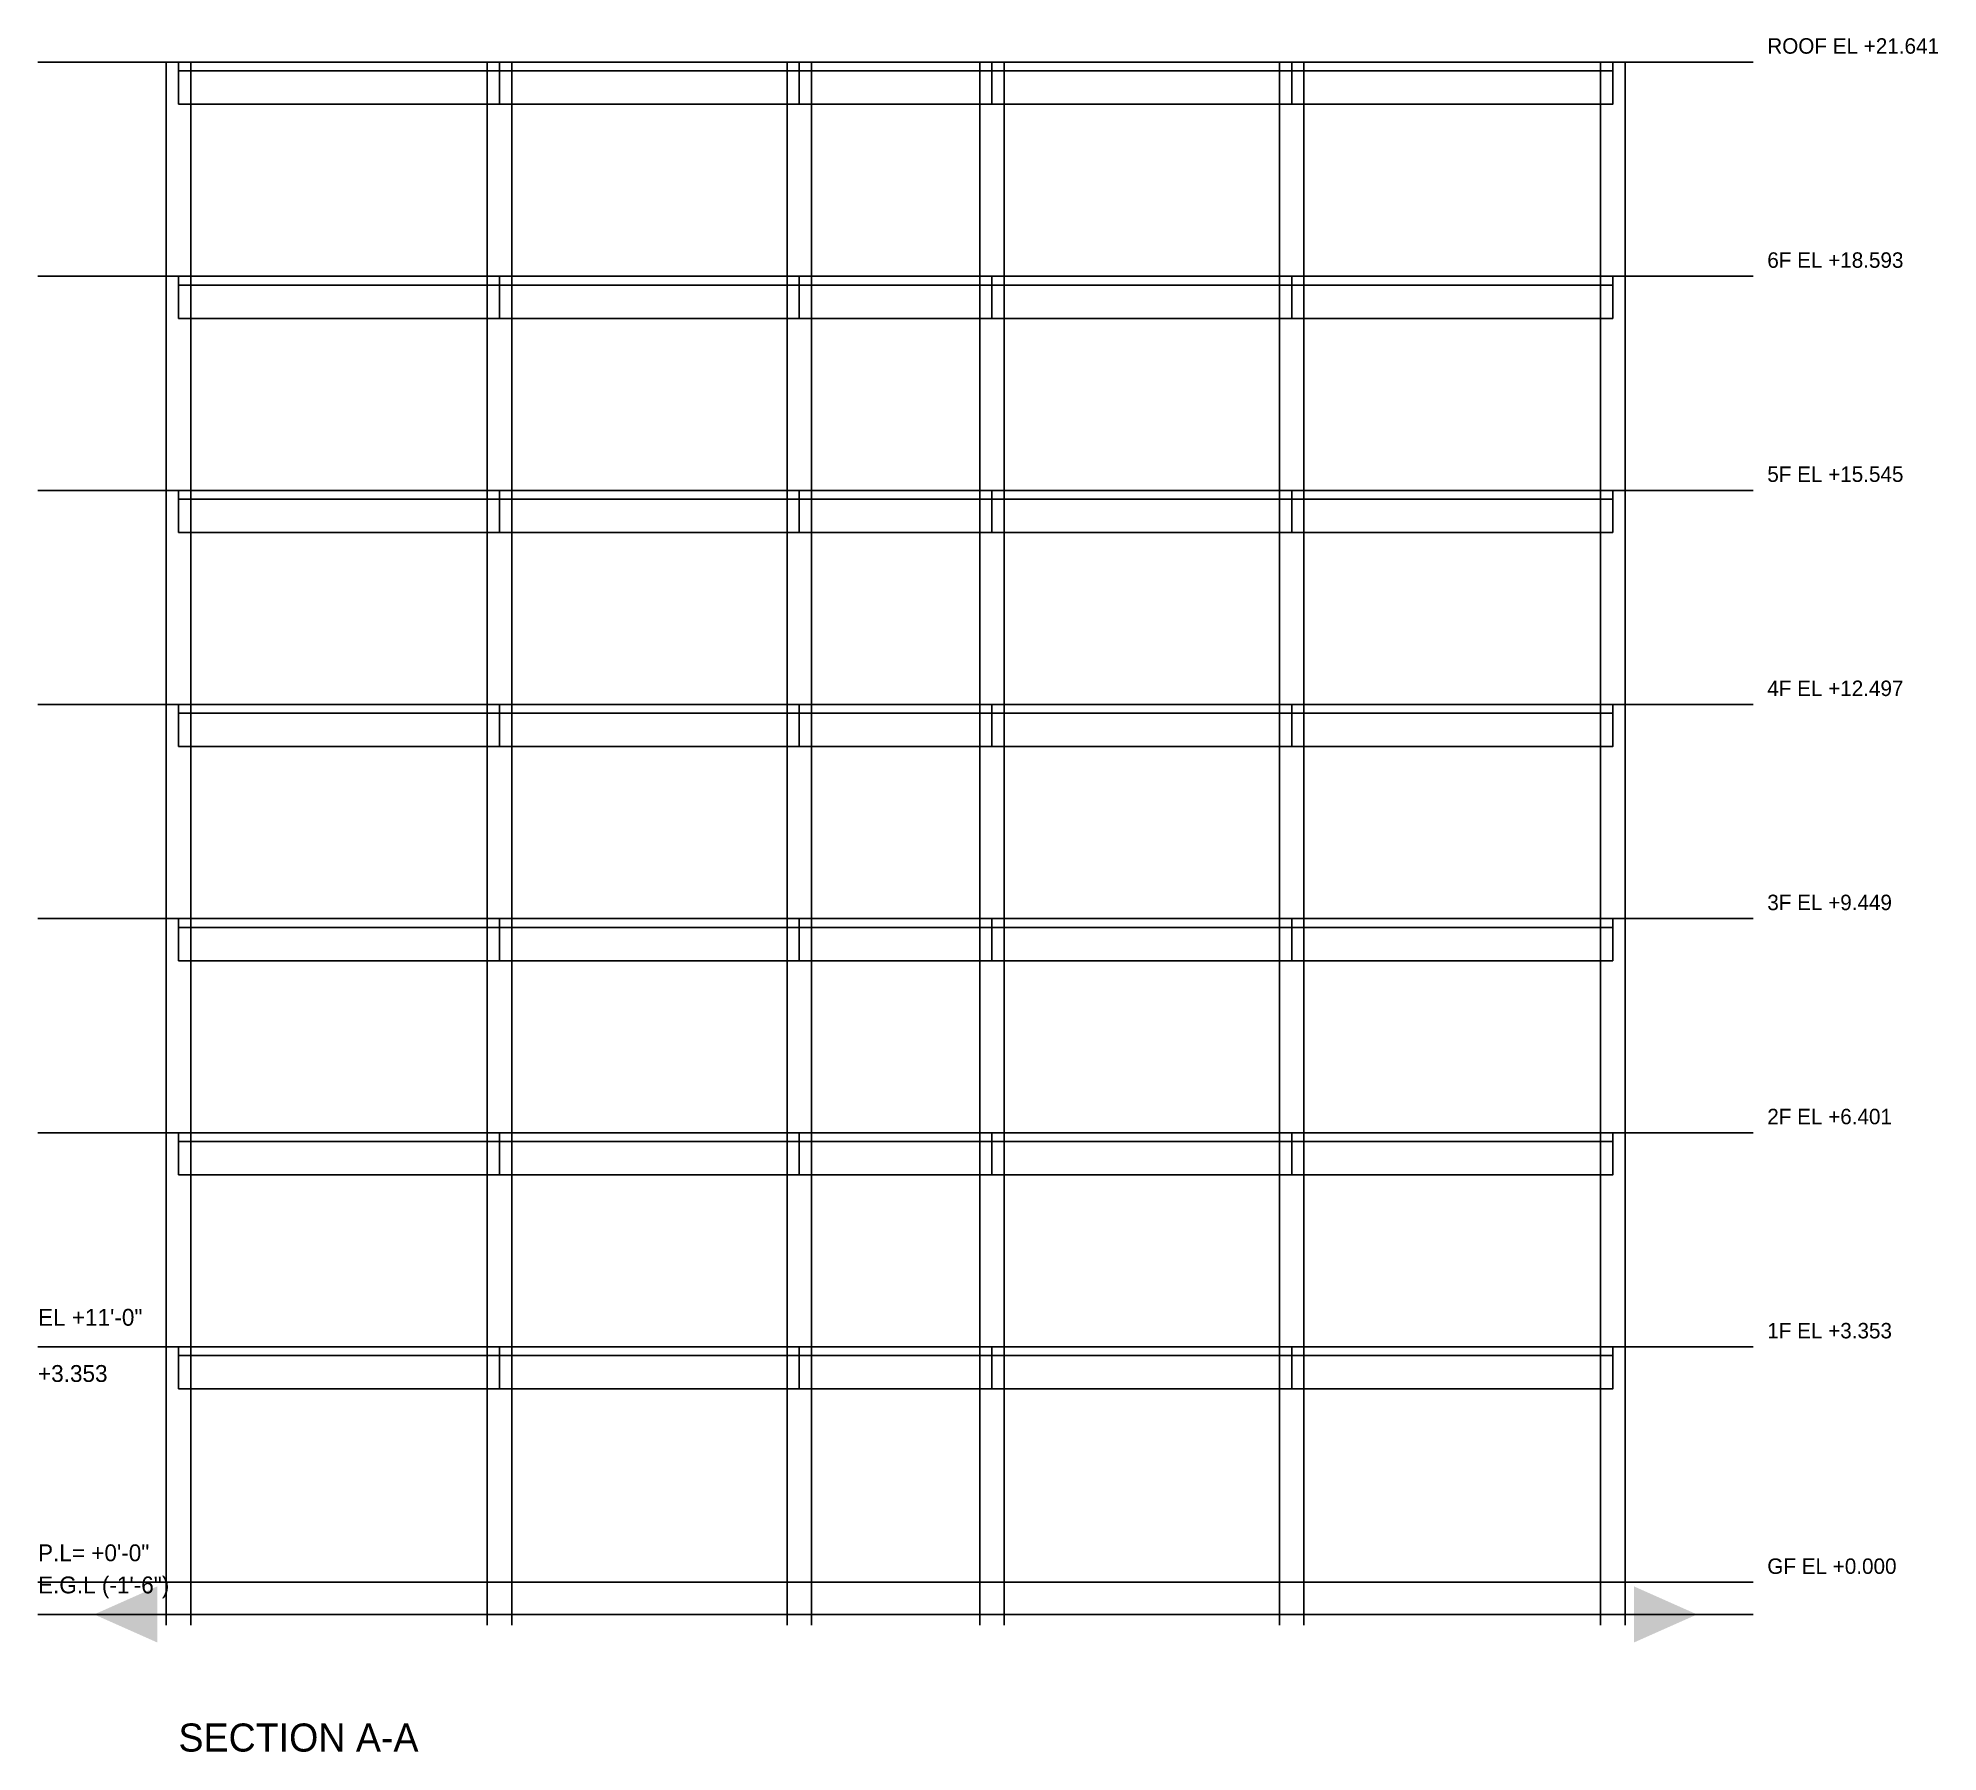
# Model space of a CAD drawing. Extents: x -4369 to 1422622, y -1410602 to 19948.
# Drawn here: x 598000 to 625052, y -1202415 to -1178016 of the extents above; entities that cross this region are included whole.
import ezdxf

# ---------------------------------------------------------------- set-up
doc = ezdxf.new("R2010")
doc.units = 0
for name, color, linetype in [('Arrow', 7, 'Continuous'), ('Beam Line', 4, 'Continuous'), ('Column', 1, 'Continuous'), ('Foundation', 3, 'Continuous'), ('Grid', 8, 'Continuous'), ('Slab', 5, 'Continuous'), ('Text-1', 7, 'Continuous'), ('Text-2', 7, 'Continuous')]:
    doc.layers.add(name, color=color, linetype=linetype)

msp = doc.modelspace()

# ---------------------------------------------------------------- texts
at = {"layer": 'Text-1'}
for s, height, p in [('EL +11\'-0"', 240, (598000, -1196347.2)), ('+3.353', 240, (598000, -1197147.2)), ('P.L= +0\'-0"', 240, (598000, -1199700)), ('E.G.L (-1\'-6")', 240, (598000, -1200157.2)), ('SECTION A-A', 400, (600000, -1202409.6))]:
    msp.add_text(s, height=height, dxfattribs=at).set_placement(p)
at = {"layer": 'Text-2'}
for s, p in [('ROOF EL +21.641', (622621.6, -1178239.2)), ('6F EL +18.593', (622621.6, -1181287.2)), ('5F EL +15.545', (622621.6, -1184335.2)), ('4F EL +12.497', (622621.6, -1187383.2)), ('3F EL +9.449', (622621.6, -1190431.2)), ('2F EL +6.401', (622621.6, -1193479.2)), ('1F EL +3.353', (622621.6, -1196527.2)), ('GF EL +0.000', (622621.6, -1199880))]:
    msp.add_text(s, height=220, dxfattribs=at).set_placement(p)

# ---------------------------------------------------------------- linework, layer by layer
at = {"layer": 'Arrow'}
for points in [[(598800, -1200457.2), (599700, -1200057.2), (599700, -1200857.2)], [(621621.6, -1200457.2), (620721.6, -1200057.2), (620721.6, -1200857.2)]]:
    msp.add_solid(points, dxfattribs=at)
at = {"layer": 'Beam Line'}
for points in [[(600000, -1178959.2), (604572, -1178959.2), (604572, -1178359.2), (600000, -1178359.2)], [(604572, -1178959.2), (608839.2, -1178959.2), (608839.2, -1178359.2), (604572, -1178359.2)], [(608839.2, -1178959.2), (611582.4, -1178959.2), (611582.4, -1178359.2), (608839.2, -1178359.2)], [(611582.4, -1178959.2), (615849.6, -1178959.2), (615849.6, -1178359.2), (611582.4, -1178359.2)], [(615849.6, -1178959.2), (620421.6, -1178959.2), (620421.6, -1178359.2), (615849.6, -1178359.2)], [(600000, -1182007.2), (604572, -1182007.2), (604572, -1181407.2), (600000, -1181407.2)], [(604572, -1182007.2), (608839.2, -1182007.2), (608839.2, -1181407.2), (604572, -1181407.2)], [(608839.2, -1182007.2), (611582.4, -1182007.2), (611582.4, -1181407.2), (608839.2, -1181407.2)], [(611582.4, -1182007.2), (615849.6, -1182007.2), (615849.6, -1181407.2), (611582.4, -1181407.2)], [(615849.6, -1182007.2), (620421.6, -1182007.2), (620421.6, -1181407.2), (615849.6, -1181407.2)], [(600000, -1185055.2), (604572, -1185055.2), (604572, -1184455.2), (600000, -1184455.2)], [(604572, -1185055.2), (608839.2, -1185055.2), (608839.2, -1184455.2), (604572, -1184455.2)], [(608839.2, -1185055.2), (611582.4, -1185055.2), (611582.4, -1184455.2), (608839.2, -1184455.2)], [(611582.4, -1185055.2), (615849.6, -1185055.2), (615849.6, -1184455.2), (611582.4, -1184455.2)], [(615849.6, -1185055.2), (620421.6, -1185055.2), (620421.6, -1184455.2), (615849.6, -1184455.2)], [(600000, -1188103.2), (604572, -1188103.2), (604572, -1187503.2), (600000, -1187503.2)], [(604572, -1188103.2), (608839.2, -1188103.2), (608839.2, -1187503.2), (604572, -1187503.2)], [(608839.2, -1188103.2), (611582.4, -1188103.2), (611582.4, -1187503.2), (608839.2, -1187503.2)], [(611582.4, -1188103.2), (615849.6, -1188103.2), (615849.6, -1187503.2), (611582.4, -1187503.2)], [(615849.6, -1188103.2), (620421.6, -1188103.2), (620421.6, -1187503.2), (615849.6, -1187503.2)], [(600000, -1191151.2), (604572, -1191151.2), (604572, -1190551.2), (600000, -1190551.2)], [(604572, -1191151.2), (608839.2, -1191151.2), (608839.2, -1190551.2), (604572, -1190551.2)], [(608839.2, -1191151.2), (611582.4, -1191151.2), (611582.4, -1190551.2), (608839.2, -1190551.2)], [(611582.4, -1191151.2), (615849.6, -1191151.2), (615849.6, -1190551.2), (611582.4, -1190551.2)], [(615849.6, -1191151.2), (620421.6, -1191151.2), (620421.6, -1190551.2), (615849.6, -1190551.2)], [(600000, -1194199.2), (604572, -1194199.2), (604572, -1193599.2), (600000, -1193599.2)], [(604572, -1194199.2), (608839.2, -1194199.2), (608839.2, -1193599.2), (604572, -1193599.2)], [(608839.2, -1194199.2), (611582.4, -1194199.2), (611582.4, -1193599.2), (608839.2, -1193599.2)], [(611582.4, -1194199.2), (615849.6, -1194199.2), (615849.6, -1193599.2), (611582.4, -1193599.2)], [(615849.6, -1194199.2), (620421.6, -1194199.2), (620421.6, -1193599.2), (615849.6, -1193599.2)], [(600000, -1197247.2), (604572, -1197247.2), (604572, -1196647.2), (600000, -1196647.2)], [(604572, -1197247.2), (608839.2, -1197247.2), (608839.2, -1196647.2), (604572, -1196647.2)], [(608839.2, -1197247.2), (611582.4, -1197247.2), (611582.4, -1196647.2), (608839.2, -1196647.2)], [(611582.4, -1197247.2), (615849.6, -1197247.2), (615849.6, -1196647.2), (611582.4, -1196647.2)], [(615849.6, -1197247.2), (620421.6, -1197247.2), (620421.6, -1196647.2), (615849.6, -1196647.2)]]:
    msp.add_lwpolyline(points, close=True, dxfattribs=at)
at = {"layer": 'Column'}
for p, q in [((599825, -1200609.6), (599825, -1178359.2)), ((600175, -1200609.6), (600175, -1178359.2)), ((604397, -1200609.6), (604397, -1178359.2)), ((604747, -1200609.6), (604747, -1178359.2)), ((608664.2, -1200609.6), (608664.2, -1178359.2)), ((609014.2, -1200609.6), (609014.2, -1178359.2)), ((611407.4, -1200609.6), (611407.4, -1178359.2)), ((611757.4, -1200609.6), (611757.4, -1178359.2)), ((615674.6, -1200609.6), (615674.6, -1178359.2)), ((616024.6, -1200609.6), (616024.6, -1178359.2)), ((620246.6, -1200609.6), (620246.6, -1178359.2)), ((620596.6, -1200609.6), (620596.6, -1178359.2))]:
    msp.add_line(p, q, dxfattribs=at)
at = {"layer": 'Foundation'}
msp.add_line((598000, -1200457.2), (622421.6, -1200457.2), dxfattribs=at)
at = {"layer": 'Grid'}
for p, q in [((598000, -1178359.2), (622421.6, -1178359.2)), ((598000, -1181407.2), (622421.6, -1181407.2)), ((598000, -1184455.2), (622421.6, -1184455.2)), ((598000, -1187503.2), (622421.6, -1187503.2)), ((598000, -1190551.2), (622421.6, -1190551.2)), ((598000, -1193599.2), (622421.6, -1193599.2)), ((598000, -1196647.2), (622421.6, -1196647.2)), ((598000, -1200000), (622421.6, -1200000))]:
    msp.add_line(p, q, dxfattribs=at)
at = {"layer": 'Slab'}
for p, q in [((600000, -1178484.2), (620421.6, -1178484.2)), ((600000, -1181532.2), (620421.6, -1181532.2)), ((600000, -1184580.2), (620421.6, -1184580.2)), ((600000, -1187628.2), (620421.6, -1187628.2)), ((600000, -1190676.2), (620421.6, -1190676.2)), ((600000, -1193724.2), (620421.6, -1193724.2)), ((600000, -1196772.2), (620421.6, -1196772.2))]:
    msp.add_line(p, q, dxfattribs=at)

msp.set_redraw_order([(e.dxf.handle, doc.entitydb.next_handle()) for e in msp.query("TEXT MTEXT ATTDEF DIMENSION ARC_DIMENSION")])  # texts and dimensions are drawn at this point

doc.saveas('drawing.dxf')
